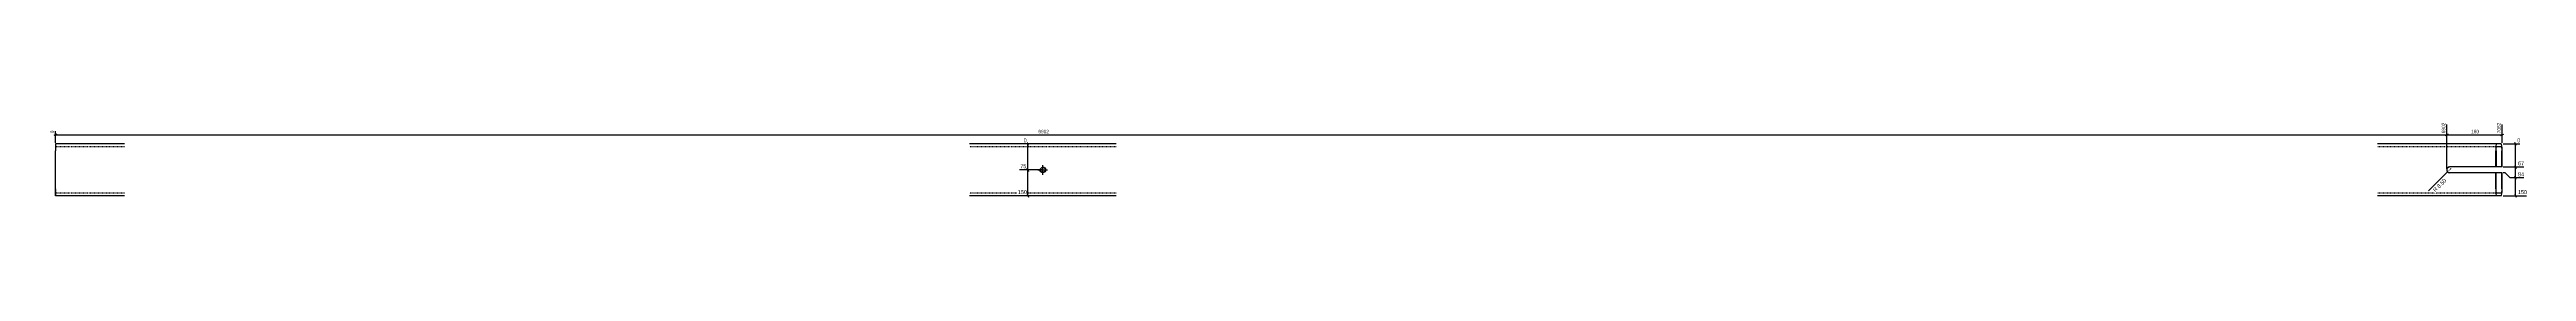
# Model space of a CAD drawing. Header units: millimetres. Extents: x 7 to 20356, y 7 to 257.
# Drawn here: x 13207 to 20356, y 9 to 222 of the extents above; entities that cross this region are included whole.
import ezdxf

# ---------------------------------------------------------------- set-up
doc = ezdxf.new("R2010")
doc.units = ezdxf.units.MM
doc.linetypes.add('DXK_LINE_DOT2', pattern=[3.9198, 1.9599, -1.9599])
doc.layers.add('MÅLSÆTNING', color=7, linetype='Continuous')
doc.layers.add('STÅL', color=7, linetype='Continuous')
doc.styles.add('Arial Narrow', font='ARIALN.TTF', dxfattribs={"height": 0.2})

msp = doc.modelspace()

# ---------------------------------------------------------------- hatches: boundary and pattern name
at = {"layer": 'MÅLSÆTNING', "linetype": 'Continuous'}
msp.add_hatch(color=7, dxfattribs=at).paths.add_polyline_path([(20139.7, 92), (20128.1, 82.5), (20137.6, 94.2)])

# ---------------------------------------------------------------- linework, layer by layer
at = {"layer": 'MÅLSÆTNING', "color": 7, "linetype": 'Continuous'}
for p, q in [((20125.6, 91.5), (20125.6, 220.1)), ((20285.5, 166.5), (20285.5, 220.1)), ((13228.1, 191.8), (13219.1, 188.2)), ((13223.6, 166.5), (13223.6, 200.9)), ((16070.6, 163.5), (16018.2, 163.5)), ((16032.4, 159), (16028.8, 168)), ((16030.6, 88.5), (16030.6, 163.5)), ((20130.1, 191.8), (20121.1, 188.2)), ((20121.1, 188.2), (20130.1, 191.8)), ((20125.6, 190), (20285.5, 190)), ((20281, 188.2), (20290, 191.8)), ((20326, 159), (20322.4, 168)), ((16070.6, 88.5), (16006.5, 88.5)), ((16070.6, 88.5), (16006.5, 88.5)), ((16028.8, 93), (16032.4, 84)), ((16032.4, 84), (16028.8, 93)), ((16030.6, 13.5), (16030.6, 88.5)), ((20128.1, 82.5), (20073.3, 27.7)), ((20294.2, 80), (20288.5, 80)), ((20309.2, 65), (20294.2, 80)), ((16070.6, 13.5), (15999.2, 13.5)), ((16028.8, 18), (16032.4, 9)), ((20288.5, 13.5), (20355.6, 13.5)), ((20348.2, 65), (20309.2, 65)), ((20326, 60.5), (20322.4, 69.5)), ((20322.4, 18), (20326, 9)), ((20324.2, 13.5), (20324.2, 65))]:
    msp.add_line(p, q, dxfattribs=at)
msp.add_arc((20134.1, 88.5), 8.5, 179.99997, 270, dxfattribs=at)
at = {"layer": 'STÅL', "color": 2, "linetype": 'Continuous'}
for p, q in [((13223.6, 163.5), (13223.6, 143.5)), ((13423.6, 163.5), (13223.6, 163.5)), ((13223.6, 33.5), (13223.6, 143.5)), ((16285.6, 163.5), (15861.6, 163.5)), ((20283.1, 163.5), (19925.6, 163.5)), ((20267.3, 151.2), (20267.1, 143.5)), ((20267.1, 97), (20267.1, 143.5)), ((20267.8, 157.6), (20267.3, 151.2)), ((20268.6, 162), (20267.8, 157.6)), ((20268.1, 143.5), (20268.2, 148.1)), ((20268.1, 143.5), (20268.1, 97)), ((20268.2, 148.1), (20268.5, 152)), ((20268.5, 152), (20269, 154.6)), ((20269.6, 163.5), (20268.6, 162)), ((20269, 154.6), (20269.6, 155.5)), ((20283.1, 155.5), (20269.6, 155.5)), ((20284, 162), (20283.1, 163.5)), ((20283.1, 155.5), (20283.6, 154.6)), ((20283.6, 154.6), (20284.1, 152)), ((20284.8, 157.6), (20284, 162)), ((20284.1, 152), (20284.4, 148.1)), ((20284.4, 148.1), (20284.5, 143.5)), ((20284.5, 97), (20284.5, 143.5)), ((20285.3, 151.2), (20284.8, 157.6)), ((20285.5, 143.5), (20285.3, 151.2)), ((20285.5, 97), (20285.5, 143.5)), ((20134.1, 97), (20130.8, 96.4)), ((20130.8, 80.6), (20134.1, 80)), ((20267.1, 97), (20134.1, 97)), ((20267.1, 80), (20134.1, 80)), ((20268.1, 97), (20267.1, 97)), ((20268.1, 80), (20267.1, 80)), ((20267.1, 33.5), (20267.1, 80)), ((20284.5, 97), (20268.1, 97)), ((20268.1, 33.5), (20268.1, 80)), ((20285.5, 80), (20268.1, 80)), ((20285.5, 97), (20284.5, 97)), ((20284.5, 33.5), (20284.5, 80)), ((20285.5, 33.5), (20285.5, 80)), ((13223.6, 13.5), (13223.6, 33.5)), ((13423.6, 13.5), (13223.6, 13.5)), ((16285.6, 13.5), (15861.6, 13.5)), ((20283.1, 13.5), (19925.6, 13.5)), ((20267.1, 33.5), (20267.3, 25.8)), ((20267.3, 25.8), (20267.8, 19.4)), ((20267.8, 19.4), (20268.6, 15)), ((20268.2, 28.9), (20268.1, 33.5)), ((20268.5, 25), (20268.2, 28.9)), ((20269, 22.4), (20268.5, 25)), ((20268.6, 15), (20269.6, 13.5)), ((20269.6, 21.5), (20269, 22.4)), ((20283.1, 21.5), (20269.6, 21.5)), ((20283.6, 22.4), (20283.1, 21.5)), ((20283.1, 13.5), (20284, 15)), ((20284.1, 25), (20283.6, 22.4)), ((20284, 15), (20284.8, 19.4)), ((20284.4, 28.9), (20284.1, 25)), ((20284.5, 33.5), (20284.4, 28.9)), ((20284.8, 19.4), (20285.3, 25.8)), ((20285.3, 25.8), (20285.5, 33.5))]:
    msp.add_line(p, q, dxfattribs=at)
at = {"layer": 'STÅL', "color": 7, "linetype": 'DXK_LINE_DOT2'}
for p, q in [((13223.6, 163.5), (13223.6, 157.6)), ((13423.6, 155.5), (13223.6, 155.5)), ((16285.6, 155.5), (15861.6, 155.5)), ((20269.6, 155.5), (19925.6, 155.5)), ((20130.8, 96.4), (20134.1, 97)), ((20134.1, 80), (20130.8, 80.6)), ((20268.1, 97), (20267.1, 97)), ((20268.1, 97), (20267.1, 97)), ((20268.1, 80), (20267.1, 80)), ((20285.5, 97), (20284.5, 97)), ((13223.6, 33.5), (13223.6, 15)), ((13423.6, 21.5), (13223.6, 21.5)), ((16285.6, 21.5), (15861.6, 21.5)), ((20269.6, 21.5), (19925.6, 21.5))]:
    msp.add_line(p, q, dxfattribs=at)
at = {"layer": 'STÅL', "color": 3, "linetype": 'Continuous'}
for p, q in [((16059.6, 88.5), (16087.6, 88.5)), ((16066.2, 85.4), (16065.6, 88.5)), ((16065.6, 88.5), (16065.6, 88.5)), ((16067.9, 82.8), (16066.2, 85.4)), ((16066.6, 88.5), (16067.1, 91.2)), ((16067.1, 85.8), (16066.6, 88.5)), ((16066.6, 88.5), (16066.6, 88.5)), ((16067.1, 91.2), (16068.6, 93.4)), ((16068.6, 83.5), (16067.1, 85.8)), ((16070.5, 81.1), (16067.9, 82.8)), ((16068.6, 93.4), (16070.9, 95)), ((16070.9, 82), (16068.6, 83.5)), ((16073.6, 80.5), (16070.5, 81.1)), ((16070.9, 95), (16073.6, 95.5)), ((16073.6, 81.5), (16070.9, 82)), ((16073.6, 74.5), (16073.6, 102.5)), ((16073.6, 96.5), (16073.6, 96.5)), ((16073.6, 96.5), (16076.7, 95.9)), ((16073.6, 95.5), (16073.6, 95.5)), ((16073.6, 95.5), (16076.3, 95)), ((16076.3, 82), (16073.6, 81.5)), ((16073.6, 81.5), (16073.6, 81.5)), ((16076.7, 81.1), (16073.6, 80.5)), ((16073.6, 80.5), (16073.6, 80.5)), ((16076.3, 95), (16078.5, 93.4)), ((16078.5, 83.5), (16076.3, 82)), ((16076.7, 95.9), (16079.2, 94.2)), ((16079.2, 82.8), (16076.7, 81.1)), ((16078.5, 93.4), (16080.1, 91.2)), ((16080.1, 85.8), (16078.5, 83.5)), ((16079.2, 94.2), (16081, 91.6)), ((16081, 85.4), (16079.2, 82.8)), ((16080.1, 91.2), (16080.6, 88.5)), ((16080.6, 88.5), (16080.1, 85.8)), ((16080.6, 88.5), (16080.6, 88.5)), ((16081, 91.6), (16081.6, 88.5)), ((16081.6, 88.5), (16081, 85.4)), ((16081.6, 88.5), (16081.6, 88.5))]:
    msp.add_line(p, q, dxfattribs=at)
at = {"layer": 'STÅL', "color": 2, "linetype": 'Continuous'}
msp.add_arc((20134.1, 88.5), 8.5, 112.5, 247.5, dxfattribs=at)
at = {"layer": 'STÅL', "color": 7, "linetype": 'DXK_LINE_DOT2'}
msp.add_arc((20134.1, 88.5), 8.5, 112.5, 247.5, dxfattribs=at)

# ---------------------------------------------------------------- next in the draw order: wipeouts: each hides what was drawn before it
at = {"color": 0, "linetype": 'Continuous'}
for points in [[(20283.4, 222.2), (20268.7, 222.2), (20268.7, 192.4), (20283.4, 192.4)], [(16027.9, 165.9), (16027.9, 182.7), (16015.8, 182.7), (16015.8, 165.9)], [(16025.7, 90.9), (16025.7, 107.7), (16006.3, 107.7), (16006.3, 90.9)], [(20348.5, 67.4), (20348.5, 84.2), (20329, 84.2), (20329, 67.4)], [(16025.7, 15.9), (16025.7, 32.7), (15999, 32.7), (15999, 15.9)]]:
    msp.add_wipeout(points, dxfattribs=at).dxf.layer = 'MÅLSÆTNING'
at = {"color": 0}
for points in [[(20217.2, 192.3), (20217.2, 207), (20193.9, 207), (20193.9, 192.3)], [(20123.6, 51), (20111.7, 62.9), (20080.9, 32.1), (20092.8, 20.2)]]:
    msp.add_wipeout(points, dxfattribs=at).dxf.layer = 'MÅLSÆTNING'

# ---------------------------------------------------------------- next in the draw order: linework, layer by layer
at = {"layer": 'MÅLSÆTNING', "color": 7, "linetype": 'Continuous'}
for p, q in [((20125.6, 91.5), (20125.6, 220.1)), ((13223.6, 190), (20125.6, 190)), ((20288.5, 163.5), (20336.6, 163.5)), ((20324.2, 97), (20324.2, 163.5)), ((20288.5, 97), (20348.2, 97)), ((20288.5, 97), (20348.2, 97)), ((20294.2, 80), (20288.5, 80)), ((20322.4, 101.5), (20326, 92.5)), ((20322.4, 101.5), (20326, 92.5))]:
    msp.add_line(p, q, dxfattribs=at)

# ---------------------------------------------------------------- next in the draw order: texts
at = {"layer": 'MÅLSÆTNING', "color": 3, "linetype": 'Continuous', "style": 'Arial Narrow'}
msp.add_text('7062', height=10.02, rotation=90.00021, dxfattribs=at).set_placement((20281.3, 194.5))
for s, height, p in [('0', 11.5, (16018.2, 168.3)), ('75', 11.45, (16008.7, 93.3)), ('84', 11.45, (20331.4, 69.8)), ('150', 11.45, (16001.4, 18.3))]:
    msp.add_text(s, height=height, dxfattribs=at).set_placement(p)
at = {"layer": 'MÅLSÆTNING', "color": 3, "style": 'Arial Narrow'}
msp.add_text('160', height=10.02, dxfattribs=at).set_placement((20196, 194.4))
msp.add_text('R 8.50', height=11.45, rotation=45.00011, dxfattribs=at).set_placement((20092.8, 23.6))

# ---------------------------------------------------------------- next in the draw order: wipeouts: each hides what was drawn before it
at = {"color": 0, "linetype": 'Continuous'}
msp.add_wipeout([(20355.8, 15.9), (20355.8, 32.7), (20329, 32.7), (20329, 15.9)], dxfattribs=at).dxf.layer = 'MÅLSÆTNING'

# ---------------------------------------------------------------- next in the draw order: linework, layer by layer
at = {"layer": 'MÅLSÆTNING', "color": 7, "linetype": 'Continuous'}
for p, q in [((20309.2, 65), (20294.2, 80)), ((20324.2, 65), (20324.2, 97)), ((20348.2, 65), (20309.2, 65)), ((20326, 60.5), (20322.4, 69.5))]:
    msp.add_line(p, q, dxfattribs=at)

# ---------------------------------------------------------------- next in the draw order: texts
at = {"layer": 'MÅLSÆTNING', "color": 3, "linetype": 'Continuous', "style": 'Arial Narrow'}
msp.add_text('150', height=11.45, dxfattribs=at).set_placement((20331.4, 18.3))

# ---------------------------------------------------------------- next in the draw order: wipeouts: each hides what was drawn before it
at = {"color": 0, "linetype": 'Continuous'}
for points in [[(20123.5, 222.2), (20108.8, 222.2), (20108.8, 192.4), (20123.5, 192.4)], [(13221.5, 203), (13206.8, 203), (13206.8, 192.4), (13221.5, 192.4)], [(20339, 165.9), (20339, 182.7), (20326.9, 182.7), (20326.9, 165.9)]]:
    msp.add_wipeout(points, dxfattribs=at).dxf.layer = 'MÅLSÆTNING'
at = {"color": 0}
msp.add_wipeout([(16088.5, 192.3), (16088.5, 207), (16058.7, 207), (16058.7, 192.3)], dxfattribs=at).dxf.layer = 'MÅLSÆTNING'

# ---------------------------------------------------------------- next in the draw order: texts
at = {"layer": 'MÅLSÆTNING', "color": 3, "linetype": 'Continuous', "style": 'Arial Narrow'}
for s, height, p in [('6902', 10.02, (20121.4, 194.5)), ('0', 10, (13219.4, 194.5))]:
    msp.add_text(s, height=height, rotation=90.00021, dxfattribs=at).set_placement(p)
at = {"layer": 'MÅLSÆTNING', "color": 3, "style": 'Arial Narrow'}
msp.add_text('6902', height=10.02, dxfattribs=at).set_placement((16060.8, 194.4))
at = {"layer": 'MÅLSÆTNING', "color": 3, "linetype": 'Continuous', "style": 'Arial Narrow'}
msp.add_text('0', height=11.5, dxfattribs=at).set_placement((20329.3, 168.3))

# ---------------------------------------------------------------- next in the draw order: wipeouts: each hides what was drawn before it
at = {"color": 0, "linetype": 'Continuous'}
msp.add_wipeout([(20348.5, 99.4), (20348.5, 116.2), (20329, 116.2), (20329, 99.4)], dxfattribs=at).dxf.layer = 'MÅLSÆTNING'

# ---------------------------------------------------------------- next in the draw order: texts
at = {"layer": 'MÅLSÆTNING', "color": 3, "linetype": 'Continuous', "style": 'Arial Narrow'}
msp.add_text('67', height=11.45, dxfattribs=at).set_placement((20331.4, 101.8))

doc.saveas('drawing.dxf')
